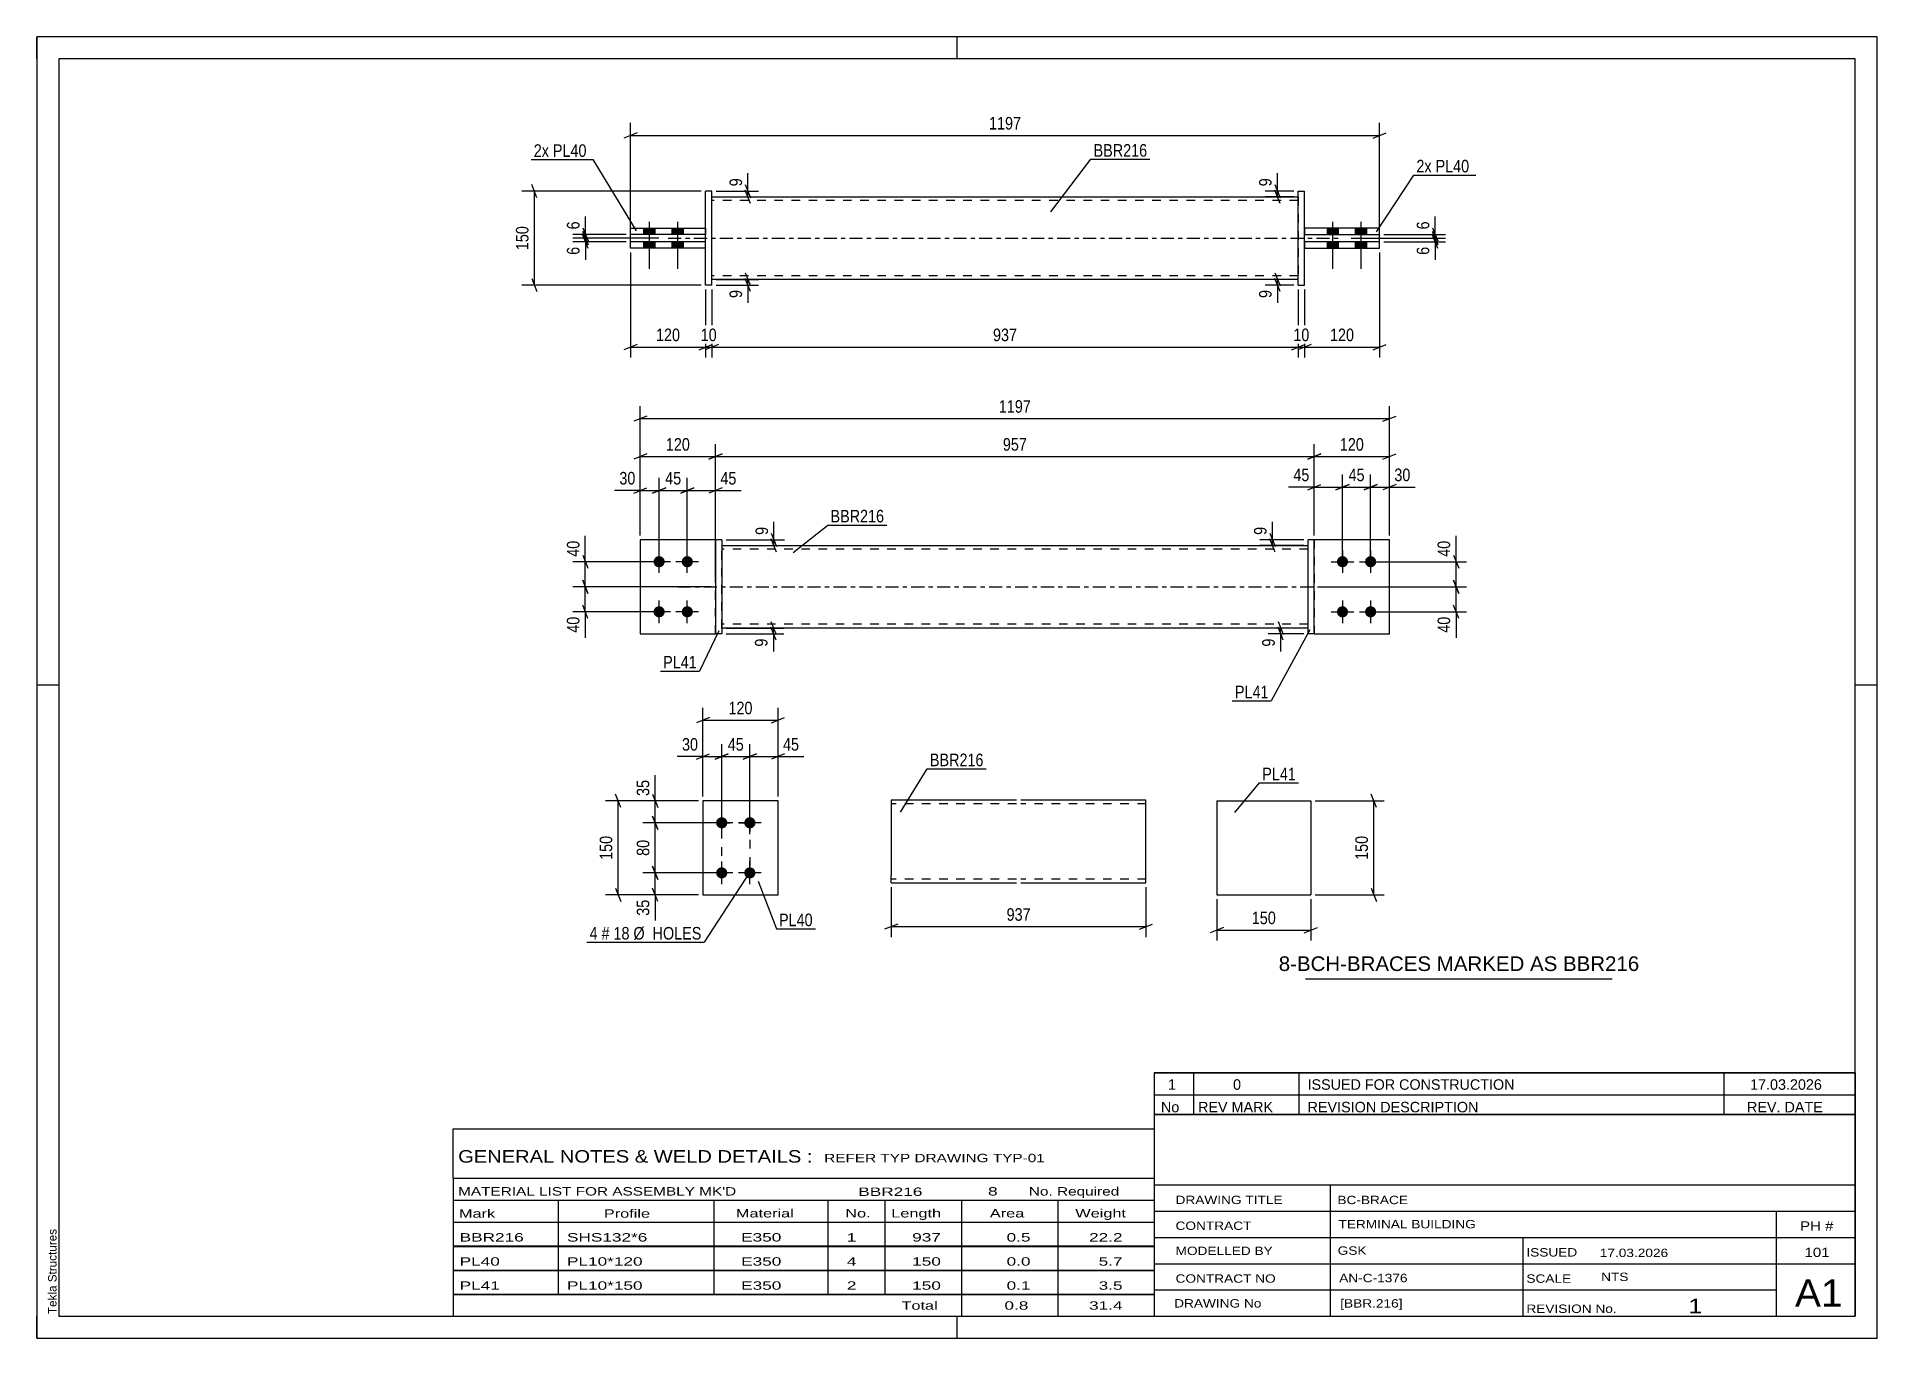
# Paper-space layout 'Layout1' of a CAD drawing. Header units: millimetres. Extents: x 0 to 420, y 0 to 297.
# The model-space entities are those that its viewports show. They can reach past a viewport. Long polylines and large blocks are cut down to what shows.
import ezdxf

# ---------------------------------------------------------------- set-up
doc = ezdxf.new("R2010")
doc.units = ezdxf.units.MM
doc.linetypes.add('DXK_LINE_DOT2', pattern=[3.9198, 1.9599, -1.9599])
doc.linetypes.add('DXK_LINE_DOT3', pattern=[5.9187, 2.979, -0.9799, 0.9799, -0.9799])
doc.layers.add('Viewport layer', color=7, linetype='Continuous', plot=False)
doc.styles.add('Arial', font='ARIAL.TTF', dxfattribs={"height": 0.2})
doc.styles.add('Arial Narrow', font='ARIALN.TTF', dxfattribs={"height": 0.2})

# ---------------------------------------------------------------- blocks, each defined once
blk = doc.blocks.new('Unknown-581633060-1163')
at = {"color": 5, "linetype": 'Continuous'}
for p, q in [((420, 297), (0, 297)), ((0, 297), (0, 0)), ((0, 292), (0, 297)), ((210, 292), (210, 297)), ((420, 0), (420, 297)), ((415, 292), (5, 292)), ((5, 292), (5, 5)), ((415, 5), (415, 292)), ((5, 149), (0, 149)), ((420, 149), (415, 149)), ((0, 0), (0, 5)), ((5, 5), (415, 5)), ((210, 0), (210, 5)), ((0, 0), (420, 0))]:
    blk.add_line(p, q, dxfattribs=at)
at = {"color": 174, "linetype": 'Continuous', "style": 'Arial'}
blk.add_text('Tekla Structures', height=1.9102, rotation=90, dxfattribs=at).set_placement((4.5, 5.5))
blk = doc.blocks.new('Part-581633060-1810 - 1791')
at = {"color": 2, "linetype": 'Continuous'}
for p, q in [((156.3, 180.92), (290.12, 180.92)), ((290.12, 162.06), (156.3, 162.06))]:
    blk.add_line(p, q, dxfattribs=at)
at = {"color": 7, "linetype": 'DXK_LINE_DOT2'}
for p, q in [((156.3, 162.06), (156.3, 180.92)), ((290.12, 162.06), (290.12, 180.92)), ((290.12, 180.06), (156.3, 180.06)), ((290.12, 162.92), (156.3, 162.92))]:
    blk.add_line(p, q, dxfattribs=at)
at = {"color": 7, "linetype": 'DXK_LINE_DOT3'}
blk.add_line((146.3, 171.49), (300.12, 171.49), dxfattribs=at)
blk = doc.blocks.new('Part-581633060-1798 - 1791')
at = {"color": 7, "linetype": 'DXK_LINE_DOT2'}
for p, q in [((308.69, 182.21), (291.54, 182.21)), ((291.54, 182.21), (291.54, 160.78)), ((308.69, 160.78), (308.69, 182.21)), ((291.54, 160.78), (308.69, 160.78))]:
    blk.add_line(p, q, dxfattribs=at)
blk = doc.blocks.new('Part-581633060-1815 - 1791')
at = {"color": 2, "linetype": 'Continuous'}
for p, q in [((308.69, 182.21), (291.54, 182.21)), ((308.69, 160.78), (308.69, 182.21)), ((291.54, 160.78), (308.69, 160.78))]:
    blk.add_line(p, q, dxfattribs=at)
at = {"color": 7, "linetype": 'DXK_LINE_DOT2'}
blk.add_line((291.54, 182.21), (291.54, 160.78), dxfattribs=at)
blk = doc.blocks.new('Bolt-581633060-1799 - 1791')
at = {"linetype": 'Continuous'}
for points in [[(142.02, 175.92, -1), (142.02, 178.49, -1)], [(148.45, 175.92, -1), (148.45, 178.49, -1)], [(142.02, 164.49, -1), (142.02, 167.06, -1)], [(148.45, 164.49, -1), (148.45, 167.06, -1)]]:
    blk.add_hatch(color=1, dxfattribs=at).paths.add_polyline_path(points)
at = {"color": 1, "linetype": 'Continuous'}
for p, q in [((144.59, 177.21), (139.45, 177.21)), ((142.02, 174.64), (142.02, 179.78)), ((151.02, 177.21), (145.87, 177.21)), ((148.45, 174.64), (148.45, 179.78)), ((142.02, 163.21), (142.02, 168.35)), ((148.45, 163.21), (148.45, 168.35)), ((144.59, 165.78), (139.45, 165.78)), ((151.02, 165.78), (145.87, 165.78))]:
    blk.add_line(p, q, dxfattribs=at)
blk = doc.blocks.new('Bolt-581633060-1800 - 1791')
at = {"linetype": 'Continuous'}
for points in [[(297.97, 178.49, -1), (297.97, 175.92, -1)], [(304.4, 178.49, -1), (304.4, 175.92, -1)], [(297.97, 167.06, -1), (297.97, 164.49, -1)], [(304.4, 167.06, -1), (304.4, 164.49, -1)]]:
    blk.add_hatch(color=1, dxfattribs=at).paths.add_polyline_path(points)
at = {"color": 1, "linetype": 'Continuous'}
for p, q in [((295.4, 177.21), (300.54, 177.21)), ((297.97, 179.78), (297.97, 174.64)), ((301.83, 177.21), (306.97, 177.21)), ((304.4, 179.78), (304.4, 174.64)), ((297.97, 168.35), (297.97, 163.21)), ((304.4, 168.35), (304.4, 163.21)), ((295.4, 165.78), (300.54, 165.78)), ((301.83, 165.78), (306.97, 165.78))]:
    blk.add_line(p, q, dxfattribs=at)
blk = doc.blocks.new('Part-581633060-1820 - 1791')
at = {"color": 2, "linetype": 'Continuous'}
for p, q in [((156.3, 182.21), (154.87, 182.21)), ((154.87, 182.21), (154.87, 160.78)), ((156.3, 182.21), (156.3, 160.78)), ((156.3, 160.78), (154.87, 160.78))]:
    blk.add_line(p, q, dxfattribs=at)
blk = doc.blocks.new('Part-581633060-1825 - 1791')
at = {"color": 7, "linetype": 'DXK_LINE_DOT2'}
for p, q in [((154.87, 182.21), (137.73, 182.21)), ((137.73, 182.21), (137.73, 160.78)), ((154.87, 160.78), (154.87, 182.21)), ((137.73, 160.78), (154.87, 160.78))]:
    blk.add_line(p, q, dxfattribs=at)
blk = doc.blocks.new('Part-581633060-1830 - 1791')
at = {"color": 2, "linetype": 'Continuous'}
for p, q in [((154.87, 182.21), (137.73, 182.21)), ((137.73, 182.21), (137.73, 160.78)), ((137.73, 160.78), (154.87, 160.78))]:
    blk.add_line(p, q, dxfattribs=at)
at = {"color": 7, "linetype": 'DXK_LINE_DOT2'}
blk.add_line((154.87, 160.78), (154.87, 182.21), dxfattribs=at)
blk = doc.blocks.new('Part-581633060-1835 - 1791')
at = {"color": 2, "linetype": 'Continuous'}
for p, q in [((291.54, 182.21), (290.12, 182.21)), ((290.12, 160.78), (290.12, 182.21)), ((291.54, 160.78), (291.54, 182.21)), ((291.54, 160.78), (290.12, 160.78))]:
    blk.add_line(p, q, dxfattribs=at)
blk = doc.blocks.new('Part-581633060-2156 - 2128')
at = {"color": 2, "linetype": 'Continuous'}
for p, q in [((154.06, 260.48), (287.87, 260.48)), ((287.87, 241.63), (154.06, 241.63))]:
    blk.add_line(p, q, dxfattribs=at)
at = {"color": 7, "linetype": 'DXK_LINE_DOT2'}
for p, q in [((154.06, 241.63), (154.06, 260.48)), ((287.87, 260.48), (287.87, 241.63)), ((287.87, 259.63), (154.06, 259.63)), ((287.87, 242.48), (154.06, 242.48))]:
    blk.add_line(p, q, dxfattribs=at)
at = {"color": 7, "linetype": 'DXK_LINE_DOT3'}
blk.add_line((144.06, 251.05), (297.87, 251.05), dxfattribs=at)
blk = doc.blocks.new('Part-581633060-2140 - 2128')
at = {"color": 2, "linetype": 'Continuous'}
for p, q in [((154.06, 261.77), (152.63, 261.77)), ((152.63, 240.34), (152.63, 261.77)), ((154.06, 240.34), (154.06, 261.77)), ((154.06, 240.34), (152.63, 240.34))]:
    blk.add_line(p, q, dxfattribs=at)
blk = doc.blocks.new('Part-581633060-2150 - 2128')
at = {"color": 2, "linetype": 'Continuous'}
for p, q in [((152.63, 250.2), (135.49, 250.2)), ((135.49, 248.77), (135.49, 250.2)), ((152.63, 248.77), (135.49, 248.77)), ((152.63, 248.77), (152.63, 250.2))]:
    blk.add_line(p, q, dxfattribs=at)
blk = doc.blocks.new('Part-581633060-2134 - 2128')
at = {"color": 2, "linetype": 'Continuous'}
for p, q in [((306.44, 250.2), (289.3, 250.2)), ((289.3, 250.2), (289.3, 248.77)), ((289.3, 248.77), (306.44, 248.77)), ((306.44, 248.77), (306.44, 250.2))]:
    blk.add_line(p, q, dxfattribs=at)
blk = doc.blocks.new('Part-581633060-2139 - 2128')
at = {"color": 2, "linetype": 'Continuous'}
for p, q in [((306.44, 253.34), (289.3, 253.34)), ((289.3, 253.34), (289.3, 251.91)), ((306.44, 251.91), (306.44, 253.34)), ((289.3, 251.91), (306.44, 251.91))]:
    blk.add_line(p, q, dxfattribs=at)
blk = doc.blocks.new('Part-581633060-2145 - 2128')
at = {"color": 2, "linetype": 'Continuous'}
for p, q in [((135.49, 253.34), (152.63, 253.34)), ((135.49, 251.91), (135.49, 253.34)), ((152.63, 253.34), (152.63, 251.91)), ((152.63, 251.91), (135.49, 251.91))]:
    blk.add_line(p, q, dxfattribs=at)
blk = doc.blocks.new('Part-581633060-2151 - 2128')
at = {"color": 2, "linetype": 'Continuous'}
for p, q in [((287.87, 240.34), (287.87, 261.77)), ((287.87, 261.77), (289.3, 261.77)), ((289.3, 240.34), (289.3, 261.77)), ((287.87, 240.34), (289.3, 240.34))]:
    blk.add_line(p, q, dxfattribs=at)
blk = doc.blocks.new('Bolt-581633060-2157 - 2128')
at = {"linetype": 'Continuous'}
for points in [[(297.01, 253.34), (294.44, 253.34), (294.44, 251.91), (297.01, 251.91)], [(297.01, 253.34), (294.44, 253.34), (294.44, 251.91), (297.01, 251.91)], [(303.44, 253.34), (300.87, 253.34), (300.87, 251.91), (303.44, 251.91)], [(303.44, 253.34), (300.87, 253.34), (300.87, 251.91), (303.44, 251.91)], [(297.01, 250.2), (294.44, 250.2), (294.44, 248.77), (297.01, 248.77)], [(297.01, 250.2), (294.44, 250.2), (294.44, 248.77), (297.01, 248.77)], [(303.44, 250.2), (300.87, 250.2), (300.87, 248.77), (303.44, 248.77)], [(303.44, 250.2), (300.87, 250.2), (300.87, 248.77), (303.44, 248.77)]]:
    blk.add_hatch(color=1, dxfattribs=at).paths.add_polyline_path(points)
at = {"color": 1, "linetype": 'Continuous'}
for p, q in [((294.44, 253.34), (294.44, 251.91)), ((294.44, 253.34), (294.44, 251.91)), ((295.73, 254.77), (295.73, 244.05)), ((295.73, 254.77), (295.73, 244.05)), ((297.01, 253.34), (297.01, 251.91)), ((297.01, 253.34), (297.01, 251.91)), ((300.87, 253.34), (300.87, 251.91)), ((300.87, 253.34), (300.87, 251.91)), ((302.16, 254.77), (302.16, 244.05)), ((302.16, 254.77), (302.16, 244.05)), ((303.44, 253.34), (303.44, 251.91)), ((303.44, 253.34), (303.44, 251.91)), ((294.44, 250.2), (294.44, 248.77)), ((294.44, 250.2), (294.44, 248.77)), ((297.01, 250.2), (297.01, 248.77)), ((297.01, 250.2), (297.01, 248.77)), ((300.87, 250.2), (300.87, 248.77)), ((300.87, 250.2), (300.87, 248.77)), ((303.44, 250.2), (303.44, 248.77)), ((303.44, 250.2), (303.44, 248.77))]:
    blk.add_line(p, q, dxfattribs=at)
blk = doc.blocks.new('Bolt-581633060-2158 - 2128')
at = {"linetype": 'Continuous'}
for points in [[(138.49, 251.91), (141.06, 251.91), (141.06, 253.34), (138.49, 253.34)], [(138.49, 251.91), (141.06, 251.91), (141.06, 253.34), (138.49, 253.34)], [(144.91, 251.91), (147.49, 251.91), (147.49, 253.34), (144.91, 253.34)], [(144.91, 251.91), (147.49, 251.91), (147.49, 253.34), (144.91, 253.34)], [(138.49, 248.77), (141.06, 248.77), (141.06, 250.2), (138.49, 250.2)], [(138.49, 248.77), (141.06, 248.77), (141.06, 250.2), (138.49, 250.2)], [(144.91, 248.77), (147.49, 248.77), (147.49, 250.2), (144.91, 250.2)], [(144.91, 248.77), (147.49, 248.77), (147.49, 250.2), (144.91, 250.2)]]:
    blk.add_hatch(color=1, dxfattribs=at).paths.add_polyline_path(points)
at = {"color": 1, "linetype": 'Continuous'}
for p, q in [((138.49, 253.34), (138.49, 251.91)), ((138.49, 253.34), (138.49, 251.91)), ((139.77, 254.77), (139.77, 244.05)), ((139.77, 254.77), (139.77, 244.05)), ((141.06, 253.34), (141.06, 251.91)), ((141.06, 253.34), (141.06, 251.91)), ((144.91, 253.34), (144.91, 251.91)), ((144.91, 253.34), (144.91, 251.91)), ((146.2, 254.77), (146.2, 244.05)), ((146.2, 254.77), (146.2, 244.05)), ((147.49, 253.34), (147.49, 251.91)), ((147.49, 253.34), (147.49, 251.91)), ((138.49, 250.2), (138.49, 248.77)), ((138.49, 250.2), (138.49, 248.77)), ((141.06, 250.2), (141.06, 248.77)), ((141.06, 250.2), (141.06, 248.77)), ((144.91, 250.2), (144.91, 248.77)), ((144.91, 250.2), (144.91, 248.77)), ((147.49, 250.2), (147.49, 248.77)), ((147.49, 250.2), (147.49, 248.77))]:
    blk.add_line(p, q, dxfattribs=at)
blk = doc.blocks.new('Bolt-581633060-1444 - 1410')
at = {"linetype": 'Continuous'}
for points in [[(156.31, 116.33, -1), (156.31, 118.91, -1)], [(162.73, 116.33, -1), (162.73, 118.91, -1)], [(156.31, 104.91, -1), (156.31, 107.48, -1)], [(162.73, 104.91, -1), (162.73, 107.48, -1)]]:
    blk.add_hatch(color=1, dxfattribs=at).paths.add_polyline_path(points)
at = {"color": 1, "linetype": 'Continuous'}
for p, q in [((158.88, 117.62), (153.73, 117.62)), ((156.31, 115.05), (156.31, 120.19)), ((165.31, 117.62), (160.16, 117.62)), ((162.73, 115.05), (162.73, 120.19)), ((158.88, 106.19), (153.73, 106.19)), ((156.31, 103.62), (156.31, 108.76)), ((165.31, 106.19), (160.16, 106.19)), ((162.73, 103.62), (162.73, 108.76))]:
    blk.add_line(p, q, dxfattribs=at)
blk = doc.blocks.new('Part-581633060-1459 - 1410')
at = {"color": 2, "linetype": 'Continuous'}
for p, q in [((169.16, 122.62), (152.02, 122.62)), ((152.02, 122.62), (152.02, 101.19)), ((169.16, 101.19), (169.16, 122.62)), ((152.02, 101.19), (169.16, 101.19))]:
    blk.add_line(p, q, dxfattribs=at)
blk = doc.blocks.new('Part-581633060-1390 - 1374')
at = {"color": 2, "linetype": 'Continuous'}
for p, q in [((269.31, 122.62), (269.31, 101.19)), ((269.31, 122.62), (290.74, 122.62)), ((290.74, 122.62), (290.74, 101.19)), ((269.31, 101.19), (290.74, 101.19))]:
    blk.add_line(p, q, dxfattribs=at)
blk = doc.blocks.new('Part-581633060-1273 - 1255')
at = {"color": 2, "linetype": 'Continuous'}
for p, q in [((194.99, 122.77), (194.99, 105.63)), ((223.56, 122.77), (194.99, 122.77)), ((253.13, 122.77), (224.56, 122.77)), ((253.13, 103.92), (253.13, 122.77)), ((194.99, 104.42), (194.99, 105.63)), ((194.99, 104.05), (194.99, 104.42)), ((194.99, 103.92), (194.99, 104.05)), ((194.99, 103.92), (223.56, 103.92)), ((224.56, 103.92), (253.13, 103.92))]:
    blk.add_line(p, q, dxfattribs=at)
at = {"color": 7, "linetype": 'DXK_LINE_DOT2'}
for p, q in [((223.56, 121.92), (194.99, 121.92)), ((253.13, 121.92), (224.56, 121.92)), ((194.99, 104.42), (194.99, 105.63)), ((194.99, 104.77), (194.99, 104.84)), ((194.99, 104.77), (194.99, 104.84)), ((223.56, 104.77), (194.99, 104.77)), ((253.13, 104.77), (224.56, 104.77)), ((253.13, 104.77), (253.13, 104.84))]:
    blk.add_line(p, q, dxfattribs=at)
blk = doc.blocks.new('Rectangle-581633060-1568 - 1410')
at = {"color": 1, "linetype": 'DXK_LINE_DOT2'}
blk.add_lwpolyline([(156.31, 117.62), (162.73, 117.62), (162.73, 106.19), (156.31, 106.19), (156.31, 117.62)], close=True, dxfattribs=at)
blk = doc.blocks.new('StraightDimension-581633060-1869 - 1791')
at = {"color": 7, "linetype": 'Continuous'}
for p, q in [((124.58, 172.99), (125.78, 169.99)), ((153.87, 171.49), (122.33, 171.49)), ((125.18, 165.78), (125.18, 171.49)), ((141.02, 165.78), (122.33, 165.78)), ((125.78, 164.28), (124.58, 167.28))]:
    blk.add_line(p, q, dxfattribs=at)
at = {"color": 0}
blk.add_wipeout([(124.43, 165.25), (120.23, 165.25), (120.23, 160.4), (124.43, 160.4)], dxfattribs=at)
at = {"color": 7, "linetype": 'Continuous'}
blk.add_line((125.18, 165.78), (125.18, 159.87), dxfattribs=at)
blk.add_line((125.18, 165.78), (125.18, 159.87), dxfattribs=at)
at = {"color": 3, "style": 'Arial Narrow'}
blk.add_text('40', height=2.863, rotation=90.0002, dxfattribs=at).set_placement((123.83, 161))
blk = doc.blocks.new('StraightDimension-581633060-2023 - 1791')
at = {"color": 7, "linetype": 'Continuous'}
for p, q in [((139.23, 210.46), (136.23, 209.26)), ((137.73, 183.21), (137.73, 212.71)), ((307.19, 209.26), (310.19, 210.46)), ((308.69, 183.21), (308.69, 212.71)), ((137.73, 209.86), (308.69, 209.86))]:
    blk.add_line(p, q, dxfattribs=at)
at = {"color": 0}
blk.add_wipeout([(227.47, 210.61), (227.47, 214.81), (218.95, 214.81), (218.95, 210.61)], dxfattribs=at)
at = {"color": 3, "style": 'Arial Narrow'}
blk.add_text('1197', height=2.863, dxfattribs=at).set_placement((219.55, 211.21))
blk = doc.blocks.new('StraightDimension-581633060-1842 - 1791')
at = {"color": 7, "linetype": 'Continuous'}
for p, q in [((289.12, 182.21), (279.14, 182.21)), ((289.12, 180.92), (279.14, 180.92)), ((281.39, 183.71), (282.59, 180.71)), ((282.59, 179.42), (281.39, 182.42)), ((281.99, 180.92), (281.99, 182.21))]:
    blk.add_line(p, q, dxfattribs=at)
at = {"color": 0}
blk.add_wipeout([(281.24, 185.76), (277.04, 185.76), (277.04, 182.73), (281.24, 182.73)], dxfattribs=at)
at = {"color": 7, "linetype": 'Continuous'}
blk.add_line((281.99, 182.21), (281.99, 186.29), dxfattribs=at)
blk.add_line((281.99, 182.21), (281.99, 186.29), dxfattribs=at)
at = {"color": 3, "style": 'Arial Narrow'}
blk.add_text('9', height=2.86, rotation=90.0002, dxfattribs=at).set_placement((280.64, 183.33))
blk = doc.blocks.new('StraightDimension-581633060-2043 - 1791')
at = {"color": 7, "linetype": 'Continuous'}
for p, q in [((290.04, 193.64), (293.04, 194.84)), ((291.54, 183.21), (291.54, 197.09)), ((291.54, 194.24), (297.97, 194.24)), ((299.47, 194.84), (296.47, 193.64)), ((297.97, 178.21), (297.97, 197.09))]:
    blk.add_line(p, q, dxfattribs=at)
at = {"color": 0}
blk.add_wipeout([(291.02, 194.99), (291.02, 199.19), (286.16, 199.19), (286.16, 194.99)], dxfattribs=at)
at = {"color": 7, "linetype": 'Continuous'}
blk.add_line((291.54, 194.24), (285.64, 194.24), dxfattribs=at)
blk.add_line((291.54, 194.24), (285.64, 194.24), dxfattribs=at)
at = {"color": 3, "style": 'Arial Narrow'}
blk.add_text('45', height=2.863, dxfattribs=at).set_placement((286.76, 195.59))
blk = doc.blocks.new('StraightDimension-581633060-1851 - 1791')
at = {"color": 7, "linetype": 'Continuous'}
for p, q in [((289.12, 162.06), (281.01, 162.06)), ((289.12, 160.78), (281.01, 160.78)), ((283.26, 163.56), (284.46, 160.56)), ((284.46, 159.28), (283.26, 162.28)), ((283.86, 160.78), (283.86, 162.06))]:
    blk.add_line(p, q, dxfattribs=at)
at = {"color": 0}
blk.add_wipeout([(283.11, 160.25), (278.91, 160.25), (278.91, 157.23), (283.11, 157.23)], dxfattribs=at)
at = {"color": 7, "linetype": 'Continuous'}
blk.add_line((283.86, 160.78), (283.86, 156.7), dxfattribs=at)
blk.add_line((283.86, 160.78), (283.86, 156.7), dxfattribs=at)
at = {"color": 3, "style": 'Arial Narrow'}
blk.add_text('9', height=2.86, rotation=90.0002, dxfattribs=at).set_placement((282.51, 157.83))
blk = doc.blocks.new('StraightDimension-581633060-1988 - 1791')
at = {"color": 7, "linetype": 'Continuous'}
for p, q in [((139.23, 201.8), (136.23, 200.6)), ((137.73, 183.21), (137.73, 204.05)), ((153.37, 200.6), (156.37, 201.8)), ((154.87, 172.49), (154.87, 204.05)), ((137.73, 201.2), (154.87, 201.2))]:
    blk.add_line(p, q, dxfattribs=at)
at = {"color": 0}
blk.add_wipeout([(149.64, 201.95), (149.64, 206.15), (142.96, 206.15), (142.96, 201.95)], dxfattribs=at)
at = {"color": 3, "style": 'Arial Narrow'}
blk.add_text('120', height=2.863, dxfattribs=at).set_placement((143.56, 202.55))
blk = doc.blocks.new('StraightDimension-581633060-1924 - 1791')
at = {"color": 7, "linetype": 'Continuous'}
for p, q in [((140.52, 192.88), (143.52, 194.08)), ((142.02, 178.21), (142.02, 196.33)), ((142.02, 193.48), (148.45, 193.48)), ((149.95, 194.08), (146.95, 192.88)), ((148.45, 178.21), (148.45, 196.33))]:
    blk.add_line(p, q, dxfattribs=at)
at = {"color": 0}
blk.add_wipeout([(147.66, 194.23), (147.66, 198.43), (142.8, 198.43), (142.8, 194.23)], dxfattribs=at)
at = {"color": 3, "style": 'Arial Narrow'}
blk.add_text('45', height=2.863, dxfattribs=at).set_placement((143.4, 194.83))
blk = doc.blocks.new('StraightDimension-581633060-1860 - 1791')
at = {"color": 7, "linetype": 'Continuous'}
for p, q in [((157.3, 162.06), (170.5, 162.06)), ((157.3, 160.78), (170.5, 160.78)), ((167.5, 163.56), (168.7, 160.56)), ((168.7, 159.28), (167.5, 162.28)), ((168.1, 160.78), (168.1, 162.06))]:
    blk.add_line(p, q, dxfattribs=at)
at = {"color": 0}
blk.add_wipeout([(167.35, 160.25), (163.15, 160.25), (163.15, 157.23), (167.35, 157.23)], dxfattribs=at)
at = {"color": 7, "linetype": 'Continuous'}
blk.add_line((168.1, 160.78), (168.1, 156.7), dxfattribs=at)
blk.add_line((168.1, 160.78), (168.1, 156.7), dxfattribs=at)
at = {"color": 3, "style": 'Arial Narrow'}
blk.add_text('9', height=2.86, rotation=90.0002, dxfattribs=at).set_placement((166.75, 157.83))
blk = doc.blocks.new('StraightDimension-581633060-1878 - 1791')
at = {"color": 7, "linetype": 'Continuous'}
for p, q in [((141.02, 177.21), (122.33, 177.21)), ((124.58, 178.71), (125.78, 175.71)), ((125.18, 171.49), (125.18, 177.21)), ((125.78, 169.99), (124.58, 172.99)), ((153.87, 171.49), (122.33, 171.49))]:
    blk.add_line(p, q, dxfattribs=at)
at = {"color": 0}
blk.add_wipeout([(124.43, 182.59), (120.23, 182.59), (120.23, 177.73), (124.43, 177.73)], dxfattribs=at)
at = {"color": 7, "linetype": 'Continuous'}
blk.add_line((125.18, 177.21), (125.18, 183.11), dxfattribs=at)
blk.add_line((125.18, 177.21), (125.18, 183.11), dxfattribs=at)
at = {"color": 3, "style": 'Arial Narrow'}
blk.add_text('40', height=2.863, rotation=90.0002, dxfattribs=at).set_placement((123.83, 178.33))
blk = doc.blocks.new('StraightDimension-581633060-1908 - 1791')
at = {"color": 7, "linetype": 'Continuous'}
for p, q in [((146.95, 192.88), (149.95, 194.08)), ((148.45, 178.21), (148.45, 196.33)), ((148.45, 193.48), (154.87, 193.48)), ((156.37, 194.08), (153.37, 192.88)), ((154.87, 183.21), (154.87, 196.33))]:
    blk.add_line(p, q, dxfattribs=at)
at = {"color": 0}
blk.add_wipeout([(160.26, 194.23), (160.26, 198.43), (155.4, 198.43), (155.4, 194.23)], dxfattribs=at)
at = {"color": 7, "linetype": 'Continuous'}
blk.add_line((154.87, 193.48), (160.78, 193.48), dxfattribs=at)
blk.add_line((154.87, 193.48), (160.78, 193.48), dxfattribs=at)
at = {"color": 3, "style": 'Arial Narrow'}
blk.add_text('45', height=2.863, dxfattribs=at).set_placement((156, 194.83))
blk = doc.blocks.new('StraightDimension-581633060-1937 - 1791')
at = {"color": 7, "linetype": 'Continuous'}
for p, q in [((136.23, 192.88), (139.23, 194.08)), ((137.73, 183.21), (137.73, 196.33)), ((137.73, 193.48), (142.02, 193.48)), ((143.52, 194.08), (140.52, 192.88)), ((142.02, 178.21), (142.02, 196.33))]:
    blk.add_line(p, q, dxfattribs=at)
at = {"color": 0}
blk.add_wipeout([(137.21, 194.23), (137.21, 198.43), (132.35, 198.43), (132.35, 194.23)], dxfattribs=at)
at = {"color": 7, "linetype": 'Continuous'}
blk.add_line((137.73, 193.48), (131.82, 193.48), dxfattribs=at)
blk.add_line((137.73, 193.48), (131.82, 193.48), dxfattribs=at)
at = {"color": 3, "style": 'Arial Narrow'}
blk.add_text('30', height=2.863, dxfattribs=at).set_placement((132.95, 194.83))
blk = doc.blocks.new('StraightDimension-581633060-2059 - 1791')
at = {"color": 7, "linetype": 'Continuous'}
for p, q in [((296.47, 193.64), (299.47, 194.84)), ((297.97, 178.21), (297.97, 197.09)), ((297.97, 194.24), (304.4, 194.24)), ((305.9, 194.84), (302.9, 193.64)), ((304.4, 178.21), (304.4, 197.09))]:
    blk.add_line(p, q, dxfattribs=at)
at = {"color": 0}
blk.add_wipeout([(303.61, 194.99), (303.61, 199.19), (298.76, 199.19), (298.76, 194.99)], dxfattribs=at)
at = {"color": 3, "style": 'Arial Narrow'}
blk.add_text('45', height=2.863, dxfattribs=at).set_placement((299.36, 195.59))
blk = doc.blocks.new('StraightDimension-581633060-1954 - 1791')
at = {"color": 7, "linetype": 'Continuous'}
for p, q in [((293.04, 201.8), (290.04, 200.6)), ((291.54, 183.21), (291.54, 204.05)), ((307.19, 200.6), (310.19, 201.8)), ((308.69, 183.21), (308.69, 204.05)), ((291.54, 201.2), (308.69, 201.2))]:
    blk.add_line(p, q, dxfattribs=at)
at = {"color": 0}
blk.add_wipeout([(303.46, 201.95), (303.46, 206.15), (296.77, 206.15), (296.77, 201.95)], dxfattribs=at)
at = {"color": 3, "style": 'Arial Narrow'}
blk.add_text('120', height=2.863, dxfattribs=at).set_placement((297.37, 202.55))
blk = doc.blocks.new('StraightDimension-581633060-1973 - 1791')
at = {"color": 7, "linetype": 'Continuous'}
for p, q in [((156.37, 201.8), (153.37, 200.6)), ((154.87, 172.49), (154.87, 204.05)), ((290.04, 200.6), (293.04, 201.8)), ((291.54, 183.21), (291.54, 204.05)), ((154.87, 201.2), (291.54, 201.2))]:
    blk.add_line(p, q, dxfattribs=at)
at = {"color": 0}
blk.add_wipeout([(226.55, 201.95), (226.55, 206.15), (219.87, 206.15), (219.87, 201.95)], dxfattribs=at)
at = {"color": 3, "style": 'Arial Narrow'}
blk.add_text('957', height=2.863, dxfattribs=at).set_placement((220.47, 202.55))
blk = doc.blocks.new('StraightDimension-581633060-2004 - 1791')
at = {"color": 7, "linetype": 'Continuous'}
for p, q in [((305.4, 177.21), (326.29, 177.21)), ((323.29, 178.71), (324.49, 175.71)), ((323.89, 171.49), (323.89, 177.21)), ((324.49, 169.99), (323.29, 172.99)), ((292.54, 171.49), (326.29, 171.49))]:
    blk.add_line(p, q, dxfattribs=at)
at = {"color": 0}
blk.add_wipeout([(323.14, 182.59), (318.94, 182.59), (318.94, 177.73), (323.14, 177.73)], dxfattribs=at)
at = {"color": 7, "linetype": 'Continuous'}
blk.add_line((323.89, 177.21), (323.89, 183.11), dxfattribs=at)
blk.add_line((323.89, 177.21), (323.89, 183.11), dxfattribs=at)
at = {"color": 3, "style": 'Arial Narrow'}
blk.add_text('40', height=2.863, rotation=90.0002, dxfattribs=at).set_placement((322.54, 178.33))
blk = doc.blocks.new('StraightDimension-581633060-2072 - 1791')
at = {"color": 7, "linetype": 'Continuous'}
for p, q in [((302.9, 193.64), (305.9, 194.84)), ((304.4, 178.21), (304.4, 197.09)), ((304.4, 194.24), (308.69, 194.24)), ((310.19, 194.84), (307.19, 193.64)), ((308.69, 183.21), (308.69, 197.09))]:
    blk.add_line(p, q, dxfattribs=at)
at = {"color": 0}
blk.add_wipeout([(314.07, 194.99), (314.07, 199.19), (309.21, 199.19), (309.21, 194.99)], dxfattribs=at)
at = {"color": 7, "linetype": 'Continuous'}
blk.add_line((308.69, 194.24), (314.59, 194.24), dxfattribs=at)
blk.add_line((308.69, 194.24), (314.59, 194.24), dxfattribs=at)
at = {"color": 3, "style": 'Arial Narrow'}
blk.add_text('30', height=2.863, dxfattribs=at).set_placement((309.81, 195.59))
blk = doc.blocks.new('StraightDimension-581633060-2013 - 1791')
at = {"color": 7, "linetype": 'Continuous'}
for p, q in [((323.29, 172.99), (324.49, 169.99)), ((292.54, 171.49), (326.29, 171.49)), ((323.89, 165.78), (323.89, 171.49)), ((305.4, 165.78), (326.29, 165.78)), ((324.49, 164.28), (323.29, 167.28))]:
    blk.add_line(p, q, dxfattribs=at)
at = {"color": 0}
blk.add_wipeout([(323.14, 165.25), (318.94, 165.25), (318.94, 160.4), (323.14, 160.4)], dxfattribs=at)
at = {"color": 7, "linetype": 'Continuous'}
blk.add_line((323.89, 165.78), (323.89, 159.87), dxfattribs=at)
blk.add_line((323.89, 165.78), (323.89, 159.87), dxfattribs=at)
at = {"color": 3, "style": 'Arial Narrow'}
blk.add_text('40', height=2.863, rotation=90.0002, dxfattribs=at).set_placement((322.54, 161))
blk = doc.blocks.new('StraightDimension-581633060-2089 - 1791')
at = {"color": 7, "linetype": 'Continuous'}
for p, q in [((157.3, 182.21), (170.62, 182.21)), ((157.3, 180.92), (170.62, 180.92)), ((167.62, 183.71), (168.82, 180.71)), ((168.82, 179.42), (167.62, 182.42)), ((168.22, 180.92), (168.22, 182.21))]:
    blk.add_line(p, q, dxfattribs=at)
at = {"color": 0}
blk.add_wipeout([(167.47, 185.76), (163.27, 185.76), (163.27, 182.73), (167.47, 182.73)], dxfattribs=at)
at = {"color": 7, "linetype": 'Continuous'}
blk.add_line((168.22, 182.21), (168.22, 186.29), dxfattribs=at)
blk.add_line((168.22, 182.21), (168.22, 186.29), dxfattribs=at)
at = {"color": 3, "style": 'Arial Narrow'}
blk.add_text('9', height=2.86, rotation=90.0002, dxfattribs=at).set_placement((166.87, 183.33))
blk = doc.blocks.new('StraightDimension-581633060-2214 - 2128')
at = {"color": 7, "linetype": 'Continuous'}
for p, q in [((155.06, 261.77), (164.69, 261.77)), ((155.06, 260.48), (164.69, 260.48)), ((161.69, 263.27), (162.89, 260.27)), ((162.89, 258.98), (161.69, 261.98)), ((162.29, 260.48), (162.29, 261.77))]:
    blk.add_line(p, q, dxfattribs=at)
at = {"color": 0}
blk.add_wipeout([(161.54, 265.32), (157.34, 265.32), (157.34, 262.29), (161.54, 262.29)], dxfattribs=at)
at = {"color": 7, "linetype": 'Continuous'}
blk.add_line((162.29, 261.77), (162.29, 265.85), dxfattribs=at)
blk.add_line((162.29, 261.77), (162.29, 265.85), dxfattribs=at)
at = {"color": 3, "style": 'Arial Narrow'}
blk.add_text('9', height=2.86, rotation=90.0002, dxfattribs=at).set_placement((160.94, 262.89))
blk = doc.blocks.new('StraightDimension-581633060-2273 - 2128')
at = {"color": 7, "linetype": 'Continuous'}
for p, q in [((154.06, 239.34), (154.06, 223.79)), ((287.87, 239.34), (287.87, 223.79)), ((155.56, 226.79), (152.56, 225.59)), ((154.06, 226.19), (287.87, 226.19)), ((286.37, 225.59), (289.37, 226.79))]:
    blk.add_line(p, q, dxfattribs=at)
at = {"color": 0}
blk.add_wipeout([(224.31, 226.94), (224.31, 231.14), (217.62, 231.14), (217.62, 226.94)], dxfattribs=at)
at = {"color": 3, "style": 'Arial Narrow'}
blk.add_text('937', height=2.863, dxfattribs=at).set_placement((218.22, 227.54))
blk = doc.blocks.new('StraightDimension-581633060-2162 - 2128')
at = {"color": 7, "linetype": 'Continuous'}
for p, q in [((124.59, 253.41), (125.79, 250.41)), ((125.79, 249.55), (124.59, 252.55)), ((134.49, 251.91), (122.34, 251.91)), ((141.99, 251.05), (122.34, 251.05)), ((125.19, 251.05), (125.19, 251.91))]:
    blk.add_line(p, q, dxfattribs=at)
at = {"color": 0}
blk.add_wipeout([(124.44, 255.46), (120.24, 255.46), (120.24, 252.44), (124.44, 252.44)], dxfattribs=at)
at = {"color": 7, "linetype": 'Continuous'}
blk.add_line((125.19, 251.91), (125.19, 255.99), dxfattribs=at)
blk.add_line((125.19, 251.91), (125.19, 255.99), dxfattribs=at)
at = {"color": 3, "style": 'Arial Narrow'}
blk.add_text('6', height=2.86, rotation=90.0002, dxfattribs=at).set_placement((123.84, 253.04))
blk = doc.blocks.new('StraightDimension-581633060-2174 - 2128')
at = {"color": 7, "linetype": 'Continuous'}
for p, q in [((124.59, 252.55), (125.79, 249.55)), ((141.99, 251.05), (122.34, 251.05)), ((134.49, 250.2), (122.34, 250.2)), ((125.79, 248.7), (124.59, 251.7)), ((125.19, 250.2), (125.19, 251.05))]:
    blk.add_line(p, q, dxfattribs=at)
at = {"color": 0}
blk.add_wipeout([(124.44, 249.67), (120.24, 249.67), (120.24, 246.64), (124.44, 246.64)], dxfattribs=at)
at = {"color": 7, "linetype": 'Continuous'}
blk.add_line((125.19, 250.2), (125.19, 246.12), dxfattribs=at)
blk.add_line((125.19, 250.2), (125.19, 246.12), dxfattribs=at)
at = {"color": 3, "style": 'Arial Narrow'}
blk.add_text('6', height=2.86, rotation=90.0002, dxfattribs=at).set_placement((123.84, 247.24))
blk = doc.blocks.new('StraightDimension-581633060-2185 - 2128')
at = {"color": 7, "linetype": 'Continuous'}
for p, q in [((286.87, 261.77), (280.29, 261.77)), ((286.87, 260.48), (280.29, 260.48)), ((282.54, 263.27), (283.74, 260.27)), ((283.74, 258.98), (282.54, 261.98)), ((283.14, 260.48), (283.14, 261.77))]:
    blk.add_line(p, q, dxfattribs=at)
at = {"color": 0}
blk.add_wipeout([(282.39, 265.32), (278.19, 265.32), (278.19, 262.29), (282.39, 262.29)], dxfattribs=at)
at = {"color": 7, "linetype": 'Continuous'}
blk.add_line((283.14, 261.77), (283.14, 265.85), dxfattribs=at)
blk.add_line((283.14, 261.77), (283.14, 265.85), dxfattribs=at)
at = {"color": 3, "style": 'Arial Narrow'}
blk.add_text('9', height=2.86, rotation=90.0002, dxfattribs=at).set_placement((281.79, 262.89))
blk = doc.blocks.new('StraightDimension-581633060-2196 - 2128')
at = {"color": 7, "linetype": 'Continuous'}
for p, q in [((318.52, 253.41), (319.72, 250.41)), ((319.72, 249.55), (318.52, 252.55)), ((299.94, 251.05), (321.52, 251.05)), ((307.44, 251.91), (321.52, 251.91)), ((319.12, 251.05), (319.12, 251.91))]:
    blk.add_line(p, q, dxfattribs=at)
at = {"color": 0}
blk.add_wipeout([(318.37, 255.46), (314.17, 255.46), (314.17, 252.44), (318.37, 252.44)], dxfattribs=at)
at = {"color": 7, "linetype": 'Continuous'}
blk.add_line((319.12, 251.91), (319.12, 255.99), dxfattribs=at)
blk.add_line((319.12, 251.91), (319.12, 255.99), dxfattribs=at)
at = {"color": 3, "style": 'Arial Narrow'}
blk.add_text('6', height=2.86, rotation=90.0002, dxfattribs=at).set_placement((317.77, 253.04))
blk = doc.blocks.new('StraightDimension-581633060-2205 - 2128')
at = {"color": 7, "linetype": 'Continuous'}
for p, q in [((318.52, 252.55), (319.72, 249.55)), ((299.94, 251.05), (321.52, 251.05)), ((307.44, 250.2), (321.52, 250.2)), ((319.72, 248.7), (318.52, 251.7)), ((319.12, 250.2), (319.12, 251.05))]:
    blk.add_line(p, q, dxfattribs=at)
at = {"color": 0}
blk.add_wipeout([(318.37, 249.67), (314.17, 249.67), (314.17, 246.64), (318.37, 246.64)], dxfattribs=at)
at = {"color": 7, "linetype": 'Continuous'}
blk.add_line((319.12, 250.2), (319.12, 246.12), dxfattribs=at)
blk.add_line((319.12, 250.2), (319.12, 246.12), dxfattribs=at)
at = {"color": 3, "style": 'Arial Narrow'}
blk.add_text('6', height=2.86, rotation=90.0002, dxfattribs=at).set_placement((317.77, 247.24))
blk = doc.blocks.new('StraightDimension-581633060-2225 - 2128')
at = {"color": 7, "linetype": 'Continuous'}
for p, q in [((286.87, 241.63), (280.29, 241.63)), ((286.87, 240.34), (280.29, 240.34)), ((282.54, 243.13), (283.74, 240.13)), ((283.74, 238.84), (282.54, 241.84)), ((283.14, 240.34), (283.14, 241.63))]:
    blk.add_line(p, q, dxfattribs=at)
at = {"color": 0}
blk.add_wipeout([(282.39, 239.82), (278.19, 239.82), (278.19, 236.79), (282.39, 236.79)], dxfattribs=at)
at = {"color": 7, "linetype": 'Continuous'}
blk.add_line((283.14, 240.34), (283.14, 236.26), dxfattribs=at)
blk.add_line((283.14, 240.34), (283.14, 236.26), dxfattribs=at)
at = {"color": 3, "style": 'Arial Narrow'}
blk.add_text('9', height=2.86, rotation=90.0002, dxfattribs=at).set_placement((281.79, 237.39))
blk = doc.blocks.new('StraightDimension-581633060-2235 - 2128')
at = {"color": 7, "linetype": 'Continuous'}
for p, q in [((306.44, 247.77), (306.44, 223.79)), ((289.3, 239.34), (289.3, 223.79)), ((290.8, 226.79), (287.8, 225.59)), ((289.3, 226.19), (306.44, 226.19)), ((304.94, 225.59), (307.94, 226.79))]:
    blk.add_line(p, q, dxfattribs=at)
at = {"color": 0}
blk.add_wipeout([(301.21, 226.94), (301.21, 231.14), (294.53, 231.14), (294.53, 226.94)], dxfattribs=at)
at = {"color": 3, "style": 'Arial Narrow'}
blk.add_text('120', height=2.863, dxfattribs=at).set_placement((295.13, 227.54))
blk = doc.blocks.new('StraightDimension-581633060-2245 - 2128')
at = {"color": 7, "linetype": 'Continuous'}
for p, q in [((287.87, 239.34), (287.87, 223.79)), ((289.3, 239.34), (289.3, 223.79)), ((286.37, 225.59), (289.37, 226.79)), ((290.8, 226.79), (287.8, 225.59)), ((287.87, 226.19), (289.3, 226.19))]:
    blk.add_line(p, q, dxfattribs=at)
at = {"color": 0}
blk.add_wipeout([(291.01, 226.94), (291.01, 231.14), (286.16, 231.14), (286.16, 226.94)], dxfattribs=at)
at = {"color": 3, "style": 'Arial Narrow'}
blk.add_text('10', height=2.863, dxfattribs=at).set_placement((286.76, 227.54))
blk = doc.blocks.new('StraightDimension-581633060-2254 - 2128')
at = {"color": 7, "linetype": 'Continuous'}
for p, q in [((135.49, 247.77), (135.49, 223.79)), ((152.63, 239.34), (152.63, 223.79)), ((136.99, 226.79), (133.99, 225.59)), ((135.49, 226.19), (152.63, 226.19)), ((151.13, 225.59), (154.13, 226.79))]:
    blk.add_line(p, q, dxfattribs=at)
at = {"color": 0}
blk.add_wipeout([(147.4, 226.94), (147.4, 231.14), (140.71, 231.14), (140.71, 226.94)], dxfattribs=at)
at = {"color": 3, "style": 'Arial Narrow'}
blk.add_text('120', height=2.863, dxfattribs=at).set_placement((141.31, 227.54))
blk = doc.blocks.new('StraightDimension-581633060-2264 - 2128')
at = {"color": 7, "linetype": 'Continuous'}
for p, q in [((152.63, 239.34), (152.63, 223.79)), ((154.06, 239.34), (154.06, 223.79)), ((151.13, 225.59), (154.13, 226.79)), ((155.56, 226.79), (152.56, 225.59)), ((152.63, 226.19), (154.06, 226.19))]:
    blk.add_line(p, q, dxfattribs=at)
at = {"color": 0}
blk.add_wipeout([(155.77, 226.94), (155.77, 231.14), (150.91, 231.14), (150.91, 226.94)], dxfattribs=at)
at = {"color": 3, "style": 'Arial Narrow'}
blk.add_text('10', height=2.863, dxfattribs=at).set_placement((151.51, 227.54))
blk = doc.blocks.new('StraightDimension-581633060-2282 - 2128')
at = {"color": 7, "linetype": 'Continuous'}
for p, q in [((135.49, 249.77), (135.49, 277.34)), ((306.44, 249.77), (306.44, 277.34)), ((136.99, 275.09), (133.99, 273.89)), ((135.49, 274.49), (306.44, 274.49)), ((304.94, 273.89), (307.94, 275.09))]:
    blk.add_line(p, q, dxfattribs=at)
at = {"color": 0}
blk.add_wipeout([(225.22, 275.24), (225.22, 279.44), (216.71, 279.44), (216.71, 275.24)], dxfattribs=at)
at = {"color": 3, "style": 'Arial Narrow'}
blk.add_text('1197', height=2.863, dxfattribs=at).set_placement((217.31, 275.84))
blk = doc.blocks.new('StraightDimension-581633060-2293 - 2128')
at = {"color": 7, "linetype": 'Continuous'}
for p, q in [((151.63, 261.77), (110.7, 261.77)), ((114.15, 260.27), (112.95, 263.27)), ((113.55, 240.34), (113.55, 261.77)), ((151.63, 240.34), (110.7, 240.34)), ((112.95, 241.84), (114.15, 238.84))]:
    blk.add_line(p, q, dxfattribs=at)
at = {"color": 0}
blk.add_wipeout([(112.8, 254.4), (108.6, 254.4), (108.6, 247.71), (112.8, 247.71)], dxfattribs=at)
at = {"color": 3, "style": 'Arial Narrow'}
blk.add_text('150', height=2.863, rotation=90.0002, dxfattribs=at).set_placement((112.2, 248.31))
blk = doc.blocks.new('StraightDimension-581633060-2304 - 2128')
at = {"color": 7, "linetype": 'Continuous'}
for p, q in [((155.06, 241.63), (164.69, 241.63)), ((155.06, 240.34), (164.69, 240.34)), ((161.69, 243.13), (162.89, 240.13)), ((162.89, 238.84), (161.69, 241.84)), ((162.29, 240.34), (162.29, 241.63))]:
    blk.add_line(p, q, dxfattribs=at)
at = {"color": 0}
blk.add_wipeout([(161.54, 239.82), (157.34, 239.82), (157.34, 236.79), (161.54, 236.79)], dxfattribs=at)
at = {"color": 7, "linetype": 'Continuous'}
blk.add_line((162.29, 240.34), (162.29, 236.26), dxfattribs=at)
blk.add_line((162.29, 240.34), (162.29, 236.26), dxfattribs=at)
at = {"color": 3, "style": 'Arial Narrow'}
blk.add_text('9', height=2.86, rotation=90.0002, dxfattribs=at).set_placement((160.94, 237.39))
blk = doc.blocks.new('StraightDimension-581633060-1474 - 1410')
at = {"color": 7, "linetype": 'Continuous'}
for p, q in [((155.31, 117.62), (138.28, 117.62)), ((140.53, 119.12), (141.73, 116.12)), ((141.13, 106.19), (141.13, 117.62)), ((155.31, 106.19), (138.28, 106.19)), ((141.73, 104.69), (140.53, 107.69))]:
    blk.add_line(p, q, dxfattribs=at)
at = {"color": 0}
blk.add_wipeout([(140.38, 114.33), (136.18, 114.33), (136.18, 109.48), (140.38, 109.48)], dxfattribs=at)
at = {"color": 3, "style": 'Arial Narrow'}
blk.add_text('80', height=2.863, rotation=90.0002, dxfattribs=at).set_placement((139.78, 110.08))
blk = doc.blocks.new('StraightDimension-581633060-1484 - 1410')
at = {"color": 7, "linetype": 'Continuous'}
for p, q in [((151.02, 122.62), (138.28, 122.62)), ((140.53, 124.12), (141.73, 121.12)), ((141.13, 117.62), (141.13, 122.62)), ((155.31, 117.62), (138.28, 117.62)), ((141.73, 116.12), (140.53, 119.12))]:
    blk.add_line(p, q, dxfattribs=at)
at = {"color": 0}
blk.add_wipeout([(140.38, 128), (136.18, 128), (136.18, 123.15), (140.38, 123.15)], dxfattribs=at)
at = {"color": 7, "linetype": 'Continuous'}
blk.add_line((141.13, 122.62), (141.13, 128.53), dxfattribs=at)
blk.add_line((141.13, 122.62), (141.13, 128.53), dxfattribs=at)
at = {"color": 3, "style": 'Arial Narrow'}
blk.add_text('35', height=2.863, rotation=90.0002, dxfattribs=at).set_placement((139.78, 123.75))
blk = doc.blocks.new('StraightDimension-581633060-1461 - 1410')
at = {"color": 7, "linetype": 'Continuous'}
for p, q in [((155.31, 106.19), (138.28, 106.19)), ((140.53, 107.69), (141.73, 104.69)), ((141.13, 101.19), (141.13, 106.19)), ((151.02, 101.19), (138.28, 101.19)), ((141.73, 99.69), (140.53, 102.69))]:
    blk.add_line(p, q, dxfattribs=at)
at = {"color": 0}
blk.add_wipeout([(140.38, 100.67), (136.18, 100.67), (136.18, 95.81), (140.38, 95.81)], dxfattribs=at)
at = {"color": 7, "linetype": 'Continuous'}
blk.add_line((141.13, 101.19), (141.13, 95.29), dxfattribs=at)
blk.add_line((141.13, 101.19), (141.13, 95.29), dxfattribs=at)
at = {"color": 3, "style": 'Arial Narrow'}
blk.add_text('35', height=2.863, rotation=90.0002, dxfattribs=at).set_placement((139.78, 96.41))
blk = doc.blocks.new('StraightDimension-581633060-1498 - 1410')
at = {"color": 7, "linetype": 'Continuous'}
for p, q in [((151.02, 122.62), (129.82, 122.62)), ((133.27, 121.12), (132.07, 124.12)), ((132.67, 101.19), (132.67, 122.62)), ((151.02, 101.19), (129.82, 101.19)), ((132.07, 102.69), (133.27, 99.69))]:
    blk.add_line(p, q, dxfattribs=at)
at = {"color": 0}
blk.add_wipeout([(131.92, 115.25), (127.72, 115.25), (127.72, 108.56), (131.92, 108.56)], dxfattribs=at)
at = {"color": 3, "style": 'Arial Narrow'}
blk.add_text('150', height=2.863, rotation=90.0002, dxfattribs=at).set_placement((131.32, 109.16))
blk = doc.blocks.new('StraightDimension-581633060-1515 - 1410')
at = {"color": 7, "linetype": 'Continuous'}
for p, q in [((152.02, 123.62), (152.02, 135.59)), ((156.31, 118.62), (156.31, 135.59)), ((150.52, 132.14), (153.52, 133.34)), ((152.02, 132.74), (156.31, 132.74)), ((157.81, 133.34), (154.81, 132.14))]:
    blk.add_line(p, q, dxfattribs=at)
at = {"color": 0}
blk.add_wipeout([(151.5, 133.49), (151.5, 137.69), (146.64, 137.69), (146.64, 133.49)], dxfattribs=at)
at = {"color": 7, "linetype": 'Continuous'}
blk.add_line((152.02, 132.74), (146.11, 132.74), dxfattribs=at)
blk.add_line((152.02, 132.74), (146.11, 132.74), dxfattribs=at)
at = {"color": 3, "style": 'Arial Narrow'}
blk.add_text('30', height=2.863, dxfattribs=at).set_placement((147.24, 134.09))
blk = doc.blocks.new('StraightDimension-581633060-1528 - 1410')
at = {"color": 7, "linetype": 'Continuous'}
for p, q in [((156.31, 118.62), (156.31, 135.59)), ((162.73, 118.62), (162.73, 135.59)), ((154.81, 132.14), (157.81, 133.34)), ((156.31, 132.74), (162.73, 132.74)), ((164.23, 133.34), (161.23, 132.14))]:
    blk.add_line(p, q, dxfattribs=at)
at = {"color": 0}
blk.add_wipeout([(161.95, 133.49), (161.95, 137.69), (157.09, 137.69), (157.09, 133.49)], dxfattribs=at)
at = {"color": 3, "style": 'Arial Narrow'}
blk.add_text('45', height=2.863, dxfattribs=at).set_placement((157.69, 134.09))
blk = doc.blocks.new('StraightDimension-581633060-1538 - 1410')
at = {"color": 7, "linetype": 'Continuous'}
for p, q in [((162.73, 118.62), (162.73, 135.59)), ((169.16, 123.62), (169.16, 135.59)), ((161.23, 132.14), (164.23, 133.34)), ((162.73, 132.74), (169.16, 132.74)), ((170.66, 133.34), (167.66, 132.14))]:
    blk.add_line(p, q, dxfattribs=at)
at = {"color": 0}
blk.add_wipeout([(174.54, 133.49), (174.54, 137.69), (169.69, 137.69), (169.69, 133.49)], dxfattribs=at)
at = {"color": 7, "linetype": 'Continuous'}
blk.add_line((169.16, 132.74), (175.07, 132.74), dxfattribs=at)
blk.add_line((169.16, 132.74), (175.07, 132.74), dxfattribs=at)
at = {"color": 3, "style": 'Arial Narrow'}
blk.add_text('45', height=2.863, dxfattribs=at).set_placement((170.29, 134.09))
blk = doc.blocks.new('StraightDimension-581633060-1552 - 1410')
at = {"color": 7, "linetype": 'Continuous'}
for p, q in [((152.02, 123.62), (152.02, 143.89)), ((169.16, 123.62), (169.16, 143.89)), ((153.52, 141.64), (150.52, 140.44)), ((152.02, 141.04), (169.16, 141.04)), ((167.66, 140.44), (170.66, 141.64))]:
    blk.add_line(p, q, dxfattribs=at)
at = {"color": 0}
blk.add_wipeout([(163.93, 141.79), (163.93, 145.99), (157.25, 145.99), (157.25, 141.79)], dxfattribs=at)
at = {"color": 3, "style": 'Arial Narrow'}
blk.add_text('120', height=2.863, dxfattribs=at).set_placement((157.85, 142.39))
blk = doc.blocks.new('StraightDimension-581633060-1392 - 1374')
at = {"color": 7, "linetype": 'Continuous'}
for p, q in [((269.31, 100.19), (269.31, 90.74)), ((290.74, 100.19), (290.74, 90.74)), ((270.81, 93.74), (267.81, 92.54)), ((269.31, 93.14), (290.74, 93.14)), ((289.24, 92.54), (292.24, 93.74))]:
    blk.add_line(p, q, dxfattribs=at)
at = {"color": 0}
blk.add_wipeout([(283.36, 93.89), (283.36, 98.09), (276.68, 98.09), (276.68, 93.89)], dxfattribs=at)
at = {"color": 3, "style": 'Arial Narrow'}
blk.add_text('150', height=2.863, dxfattribs=at).set_placement((277.28, 94.49))
blk = doc.blocks.new('StraightDimension-581633060-1397 - 1374')
at = {"color": 7, "linetype": 'Continuous'}
for p, q in [((291.74, 122.62), (307.52, 122.62)), ((305.72, 121.12), (304.52, 124.12)), ((305.12, 101.19), (305.12, 122.62)), ((291.74, 101.19), (307.52, 101.19)), ((304.52, 102.69), (305.72, 99.69))]:
    blk.add_line(p, q, dxfattribs=at)
at = {"color": 0}
blk.add_wipeout([(304.37, 115.25), (300.17, 115.25), (300.17, 108.56), (304.37, 108.56)], dxfattribs=at)
at = {"color": 3, "style": 'Arial Narrow'}
blk.add_text('150', height=2.863, rotation=90.0002, dxfattribs=at).set_placement((303.77, 109.16))
blk = doc.blocks.new('StraightDimension-581633060-1353 - 1255')
at = {"color": 7, "linetype": 'Continuous'}
for p, q in [((194.99, 102.92), (194.99, 91.52)), ((253.13, 102.92), (253.13, 91.52)), ((196.49, 94.52), (193.49, 93.32)), ((194.99, 93.92), (253.13, 93.92)), ((251.63, 93.32), (254.63, 94.52))]:
    blk.add_line(p, q, dxfattribs=at)
at = {"color": 0}
blk.add_wipeout([(227.41, 94.67), (227.41, 98.87), (220.72, 98.87), (220.72, 94.67)], dxfattribs=at)
at = {"color": 3, "style": 'Arial Narrow'}
blk.add_text('937', height=2.863, dxfattribs=at).set_placement((221.32, 95.27))
blk = doc.blocks.new('Unknown-581633060-3373')
at = {"color": 7, "linetype": 'Continuous'}
for p, q in [((255, 51.05), (255, 5)), ((255, 51.05), (415, 51.05)), ((415, 51), (415, 5)), ((255, 35), (415, 35)), ((295.14, 35), (295.14, 5)), ((255, 29), (415, 29)), ((397, 5.05), (397, 29.05)), ((255, 23), (415, 23)), ((339.14, 23), (339.14, 5)), ((255, 17), (415, 17)), ((255, 11), (397, 11)), ((255, 5), (415, 5))]:
    blk.add_line(p, q, dxfattribs=at)
at = {"color": 7, "style": 'Arial Narrow'}
for s, height, width, p in [('DRAWING TITLE', 1.9089, 1.425378, (259.88, 30.61)), ('BC-BRACE', 1.909, 1.425378, (296.81, 30.59)), ('CONTRACT', 1.909, 1.425378, (259.88, 24.71)), ('TERMINAL BUILDING', 1.9089, 1.425378, (297.06, 25.07)), ('MODELLED BY', 1.9089, 1.425378, (259.88, 18.98)), ('GSK', 1.909, 1.425378, (296.88, 19.04)), ('ISSUED', 1.909, 1.425378, (339.94, 18.64)), ('17.03.2026', 1.909, 1.425378, (356.69, 18.52)), ('CONTRACT NO', 1.9089, 1.425378, (259.88, 12.66)), ('AN-C-1376', 1.909, 1.425378, (297.23, 12.78)), ('SCALE', 1.909, 1.425378, (339.94, 12.65)), ('A1', 6.204, 1.25, (401.24, 7.2)), ('DRAWING No', 1.909, 1.425378, (259.56, 7)), ('[BBR.216]', 1.909, 1.425378, (297.46, 6.99)), ('1', 3.34, 1.5, (376.91, 5.68)), ('REVISION No.', 1.9089, 1.425378, (339.94, 5.77))]:
    blk.add_text(s, height=height, dxfattribs=dict(at, width=width)).set_placement(p)
at = {"color": 7, "linetype": 'Continuous', "style": 'Arial Narrow'}
for s, height, width, p in [('PH #', 2.1, 1.42538, (402.4, 24.55)), ('101', 2.1, 1.42538, (403.41, 18.55)), ('NTS', 1.909, 1.425378, (357, 13.05))]:
    blk.add_text(s, height=height, dxfattribs=dict(at, width=width)).set_placement(p)
blk = doc.blocks.new('Unknown-581633060-3374')
at = {"color": 7, "linetype": 'Continuous'}
for p, q in [((255, 60.55), (415, 60.55)), ((415, 60.55), (255, 60.55)), ((255, 60.55), (255, 55.55)), ((264, 60.55), (264, 55.55)), ((288, 60.55), (288, 55.55)), ((385, 60.55), (385, 55.55)), ((415, 60.55), (415, 55.55)), ((255, 55.55), (415, 55.55)), ((255, 55.55), (255, 51.05)), ((255, 55.55), (415, 55.55)), ((264, 55.55), (264, 51.05)), ((288, 55.55), (288, 51.05)), ((385, 55.55), (385, 51.05)), ((415, 55.55), (415, 51.05)), ((415, 51.05), (255, 51.05))]:
    blk.add_line(p, q, dxfattribs=at)
at = {"color": 7, "linetype": 'Continuous', "style": 'Arial Narrow'}
for s, height, width, p in [('1', 2.39, 1.196471, (258.16, 56.7)), ('0', 2.39, 1.196471, (273, 56.7)), ('ISSUED FOR CONSTRUCTION', 2.3861, 1.196471, (290, 56.7)), ('17.03.2026', 2.386, 1.196471, (391, 56.7)), ('No', 2.386, 1.2, (256.54, 51.55)), ('REV MARK', 2.386, 1.2, (265, 51.55)), ('REVISION DESCRIPTION', 2.3861, 1.2, (290, 51.55)), ('REV. DATE', 2.386, 1.2, (390.28, 51.55))]:
    blk.add_text(s, height=height, dxfattribs=dict(at, width=width)).set_placement(p)
blk = doc.blocks.new('Unknown-581633060-3375')
at = {"color": 7, "linetype": 'Continuous'}
for p, q in [((95, 47.75), (255, 47.75)), ((95, 36.5), (95, 47.75)), ((255, 47.75), (255, 36.5)), ((95, 36.5), (255, 36.5)), ((95, 36.5), (95, 31.5)), ((255, 36.5), (255, 31.5)), ((95, 31.5), (255, 31.5)), ((95, 31.5), (95, 26.5)), ((119, 31.5), (119, 26.5)), ((154.5, 31.5), (154.5, 26.5)), ((180.5, 31.5), (180.5, 26.5)), ((193.5, 31.5), (193.5, 26.5)), ((211, 31.5), (211, 26.5)), ((233, 31.5), (233, 26.5)), ((255, 31.5), (255, 26.5)), ((95, 26.5), (255, 26.5)), ((95, 26.45), (95, 21.05)), ((95, 26.45), (255, 26.45)), ((119, 26.5), (119, 21)), ((154.5, 26.5), (154.5, 21)), ((180.5, 26.5), (180.5, 21)), ((193.5, 26.5), (193.5, 21)), ((211, 26.5), (211, 21)), ((233, 26.5), (233, 21)), ((255, 26.45), (255, 21.05)), ((95, 21.05), (255, 21.05)), ((119, 21), (119, 15.5)), ((154.5, 21), (154.5, 15.5)), ((180.5, 21), (180.5, 15.5)), ((193.5, 21), (193.5, 15.5)), ((211, 21), (211, 15.5)), ((233, 21), (233, 15.5)), ((95, 20.95), (95, 15.55)), ((95, 20.95), (255, 20.95)), ((255, 20.95), (255, 15.55)), ((95, 15.55), (255, 15.55)), ((95, 15.45), (95, 10.05)), ((95, 15.45), (255, 15.45)), ((119, 15.5), (119, 10)), ((154.5, 15.5), (154.5, 10)), ((180.5, 15.5), (180.5, 10)), ((193.5, 15.5), (193.5, 10)), ((211, 15.5), (211, 10)), ((233, 15.5), (233, 10)), ((255, 15.45), (255, 10.05)), ((95, 10.05), (255, 10.05)), ((95, 10), (255, 10)), ((95, 10), (95, 5)), ((211, 10), (211, 5)), ((233, 10), (233, 5)), ((255, 10), (255, 5)), ((95, 5), (255, 5))]:
    blk.add_line(p, q, dxfattribs=at)
at = {"color": 7, "style": 'Arial Narrow'}
for s, height, width, p in [('GENERAL NOTES & WELD DETAILS :', 2.8633, 1.4, (96.15, 40.06)), ('REFER TYP DRAWING TYP-01', 1.9089, 1.6, (179.7, 40.16)), ("MATERIAL LIST FOR ASSEMBLY MK'D", 1.9089, 1.6, (96.15, 32.56)), ('BBR216', 1.909, 1.794707, (187.48, 32.47)), ('8', 1.91, 1.794707, (217.08, 32.56)), ('No. Required', 1.9089, 1.6, (226.41, 32.56)), ('Mark', 1.909, 1.7, (96.34, 27.5)), ('Profile', 1.909, 1.7, (129.41, 27.5)), ('Material', 1.909, 1.7, (159.54, 27.56)), ('No.', 1.909, 1.7, (184.5, 27.56)), ('Length', 1.909, 1.7, (195, 27.56)), ('Area', 1.909, 1.7, (217.5, 27.56)), ('Weight', 1.909, 1.7, (237, 27.56))]:
    blk.add_text(s, height=height, dxfattribs=dict(at, width=width)).set_placement(p)
at = {"color": 7, "linetype": 'Continuous', "style": 'Arial Narrow'}
for s, height, width, p in [('BBR216', 1.909, 1.794707, (96.5, 22.06)), ('SHS132*6', 1.909, 1.794707, (121, 22.06)), ('E350', 1.909, 1.794707, (160.74, 22.06)), ('1', 1.91, 1.794707, (184.86, 22.06)), ('937', 1.909, 1.794707, (199.77, 22.06)), ('0.5', 1.909, 1.794707, (221.32, 22.06)), ('22.2', 1.909, 1.794707, (240.14, 22.06)), ('PL40', 1.909, 1.794707, (96.5, 16.56)), ('PL10*120', 1.909, 1.794707, (121, 16.56)), ('E350', 1.909, 1.794707, (160.74, 16.56)), ('4', 1.91, 1.794707, (184.86, 16.56)), ('150', 1.909, 1.794707, (199.77, 16.56)), ('0.0', 1.909, 1.794707, (221.32, 16.56)), ('5.7', 1.909, 1.794707, (242.33, 16.56)), ('PL41', 1.909, 1.794707, (96.5, 11.06)), ('PL10*150', 1.909, 1.794707, (121, 11.06)), ('E350', 1.909, 1.794707, (160.74, 11.06)), ('2', 1.91, 1.794707, (184.86, 11.06)), ('150', 1.909, 1.794707, (199.77, 11.06)), ('0.1', 1.909, 1.794707, (221.32, 11.06)), ('3.5', 1.909, 1.794707, (242.33, 11.06)), ('Total', 1.909, 1.7, (197.33, 6.5)), ('0.8', 1.909, 1.794707, (220.83, 6.5)), ('31.4', 1.909, 1.794707, (240.14, 6.5))]:
    blk.add_text(s, height=height, dxfattribs=dict(at, width=width)).set_placement(p)
blk = doc.blocks.new('Unknown-581633060-3376')
at = {"color": 7, "linetype": 'Continuous'}
blk.add_line((289.5, 82.05), (359.5, 82.05), dxfattribs=at)
at = {"color": 7, "style": 'Arial'}
blk.add_text('8-BCH-BRACES MARKED AS BBR216', height=3.3428, dxfattribs=at).set_placement((283.43, 83.8))
blk = doc.blocks.new('Mark-581633060-1806 - 1791')
at = {"color": 0}
blk.add_wipeout([(193.37, 186.18), (193.37, 189.18), (181.13, 189.18), (181.13, 186.18)], dxfattribs=at)
blk.add_wipeout([(193.37, 186.18), (193.37, 189.18), (181.13, 189.18), (181.13, 186.18)], dxfattribs=at)
at = {"color": 30, "linetype": 'Continuous'}
for p, q in [((172.63, 179.34), (180.53, 185.58)), ((180.53, 185.58), (193.97, 185.58))]:
    blk.add_line(p, q, dxfattribs=at)
at = {"color": 3, "style": 'Arial Narrow'}
blk.add_text('BBR216', height=2.863, dxfattribs=at).set_placement((181.13, 186.18))
blk = doc.blocks.new('Mark-581633060-1816 - 1791')
at = {"color": 0}
blk.add_wipeout([(150.62, 152.84), (150.62, 155.84), (142.94, 155.84), (142.94, 152.84)], dxfattribs=at)
blk.add_wipeout([(150.62, 152.84), (150.62, 155.84), (142.94, 155.84), (142.94, 152.84)], dxfattribs=at)
at = {"color": 30, "linetype": 'Continuous'}
for p in [(155.64, 161.4), (142.34, 152.24)]:
    blk.add_line(p, (151.22, 152.24), dxfattribs=at)
at = {"color": 3, "style": 'Arial Narrow'}
blk.add_text('PL41', height=2.863, dxfattribs=at).set_placement((142.94, 152.84))
blk = doc.blocks.new('Mark-581633060-1831 - 1791')
at = {"color": 0}
blk.add_wipeout([(281.1, 146.05), (281.1, 149.05), (273.43, 149.05), (273.43, 146.05)], dxfattribs=at)
blk.add_wipeout([(281.1, 146.05), (281.1, 149.05), (273.43, 149.05), (273.43, 146.05)], dxfattribs=at)
at = {"color": 30, "linetype": 'Continuous'}
for p in [(290.55, 161.65), (272.83, 145.45)]:
    blk.add_line(p, (281.7, 145.45), dxfattribs=at)
at = {"color": 3, "style": 'Arial Narrow'}
blk.add_text('PL41', height=2.863, dxfattribs=at).set_placement((273.43, 146.05))
blk = doc.blocks.new('Mark-581633060-2152 - 2128')
at = {"color": 0}
blk.add_wipeout([(253.42, 269.65), (253.42, 272.65), (241.18, 272.65), (241.18, 269.65)], dxfattribs=at)
blk.add_wipeout([(253.42, 269.65), (253.42, 272.65), (241.18, 272.65), (241.18, 269.65)], dxfattribs=at)
at = {"color": 30, "linetype": 'Continuous'}
for p, q in [((231.44, 257.08), (240.58, 269.05)), ((240.58, 269.05), (254.02, 269.05))]:
    blk.add_line(p, q, dxfattribs=at)
at = {"color": 3, "style": 'Arial Narrow'}
blk.add_text('BBR216', height=2.863, dxfattribs=at).set_placement((241.18, 269.65))
blk = doc.blocks.new('MarkSet-581633060-2335 - 2128')
at = {"color": 0}
blk.add_wipeout([(116.88, 269.6), (116.88, 272.6), (113.41, 272.6), (113.41, 269.6)], dxfattribs=at)
blk.add_wipeout([(116.88, 269.6), (116.88, 272.6), (113.41, 272.6), (113.41, 269.6)], dxfattribs=at)
blk.add_wipeout([(125.45, 269.6), (125.45, 272.6), (117.78, 272.6), (117.78, 269.6)], dxfattribs=at)
blk.add_wipeout([(125.45, 269.6), (125.45, 272.6), (117.78, 272.6), (117.78, 269.6)], dxfattribs=at)
at = {"color": 30, "linetype": 'Continuous'}
for p in [(112.81, 269), (136.86, 252.72)]:
    blk.add_line(p, (126.95, 269), dxfattribs=at)
at = {"color": 3, "style": 'Arial Narrow'}
for s, p in [('2x', (113.41, 269.6)), ('PL40', (117.78, 269.6))]:
    blk.add_text(s, height=2.863, dxfattribs=at).set_placement(p)
blk = doc.blocks.new('MarkSet-581633060-2341 - 2128')
at = {"color": 0}
blk.add_wipeout([(318.32, 266.06), (318.32, 269.06), (314.84, 269.06), (314.84, 266.06)], dxfattribs=at)
blk.add_wipeout([(318.32, 266.06), (318.32, 269.06), (314.84, 269.06), (314.84, 266.06)], dxfattribs=at)
at = {"color": 30, "linetype": 'Continuous'}
blk.add_line((305.76, 252.48), (314.24, 265.46), dxfattribs=at)
at = {"color": 0}
blk.add_wipeout([(326.89, 266.06), (326.89, 269.06), (319.22, 269.06), (319.22, 266.06)], dxfattribs=at)
blk.add_wipeout([(326.89, 266.06), (326.89, 269.06), (319.22, 269.06), (319.22, 266.06)], dxfattribs=at)
at = {"color": 30, "linetype": 'Continuous'}
blk.add_line((314.24, 265.46), (328.39, 265.46), dxfattribs=at)
at = {"color": 3, "style": 'Arial Narrow'}
for s, p in [('2x', (314.84, 266.06)), ('PL40', (319.22, 266.06))]:
    blk.add_text(s, height=2.863, dxfattribs=at).set_placement(p)
blk = doc.blocks.new('Mark-581633060-1440 - 1410')
at = {"color": 0}
blk.add_wipeout([(127.98, 90.98), (127.98, 93.98), (126.15, 93.98), (126.15, 90.98)], dxfattribs=at)
blk.add_wipeout([(127.98, 90.98), (127.98, 93.98), (126.15, 93.98), (126.15, 90.98)], dxfattribs=at)
blk.add_wipeout([(130.71, 90.98), (130.71, 93.98), (128.88, 93.98), (128.88, 90.98)], dxfattribs=at)
blk.add_wipeout([(130.71, 90.98), (130.71, 93.98), (128.88, 93.98), (128.88, 90.98)], dxfattribs=at)
at = {"color": 3, "style": 'Arial Narrow'}
blk.add_text('4', height=2.86, dxfattribs=at).set_placement((126.15, 90.98))
at = {"color": 0}
blk.add_wipeout([(135.26, 90.98), (135.26, 93.98), (131.61, 93.98), (131.61, 90.98)], dxfattribs=at)
blk.add_wipeout([(135.26, 90.98), (135.26, 93.98), (131.61, 93.98), (131.61, 90.98)], dxfattribs=at)
at = {"color": 3, "style": 'Arial Narrow'}
blk.add_text('#', height=2.86, dxfattribs=at).set_placement((128.88, 90.98))
at = {"color": 0}
blk.add_wipeout([(151.69, 90.98), (151.69, 93.98), (136.16, 93.98), (136.16, 90.98)], dxfattribs=at)
blk.add_wipeout([(151.69, 90.98), (151.69, 93.98), (136.16, 93.98), (136.16, 90.98)], dxfattribs=at)
at = {"color": 7, "linetype": 'Continuous'}
for p in [(162.66, 106.29), (125.55, 90.38)]:
    blk.add_line(p, (152.29, 90.38), dxfattribs=at)
at = {"color": 3, "style": 'Arial Narrow'}
for s, p in [('18', (131.61, 90.98)), ('Ø  HOLES', (136.16, 90.98))]:
    blk.add_text(s, height=2.863, dxfattribs=at).set_placement(p)
blk = doc.blocks.new('Mark-581633060-1455 - 1410')
at = {"color": 0}
blk.add_wipeout([(177.07, 94.03), (177.07, 97.03), (169.39, 97.03), (169.39, 94.03)], dxfattribs=at)
blk.add_wipeout([(177.07, 94.03), (177.07, 97.03), (169.39, 97.03), (169.39, 94.03)], dxfattribs=at)
at = {"color": 30, "linetype": 'Continuous'}
for p, q in [((164.59, 104.3), (168.79, 93.43)), ((168.79, 93.43), (177.67, 93.43))]:
    blk.add_line(p, q, dxfattribs=at)
at = {"color": 3, "style": 'Arial Narrow'}
blk.add_text('PL40', height=2.863, dxfattribs=at).set_placement((169.39, 94.03))
blk = doc.blocks.new('Mark-581633060-1386 - 1374')
at = {"color": 0}
blk.add_wipeout([(287.35, 127.33), (287.35, 130.33), (279.67, 130.33), (279.67, 127.33)], dxfattribs=at)
blk.add_wipeout([(287.35, 127.33), (287.35, 130.33), (279.67, 130.33), (279.67, 127.33)], dxfattribs=at)
at = {"color": 30, "linetype": 'Continuous'}
for p, q in [((273.41, 119.98), (279.07, 126.73)), ((279.07, 126.73), (287.95, 126.73))]:
    blk.add_line(p, q, dxfattribs=at)
at = {"color": 3, "style": 'Arial Narrow'}
blk.add_text('PL41', height=2.863, dxfattribs=at).set_placement((279.67, 127.33))
blk = doc.blocks.new('Mark-581633060-1268 - 1255')
at = {"color": 0}
blk.add_wipeout([(216.06, 130.54), (216.06, 133.54), (203.82, 133.54), (203.82, 130.54)], dxfattribs=at)
blk.add_wipeout([(216.06, 130.54), (216.06, 133.54), (203.82, 133.54), (203.82, 130.54)], dxfattribs=at)
at = {"color": 30, "linetype": 'Continuous'}
for p, q in [((197.1, 120.03), (203.22, 129.94)), ((203.22, 129.94), (216.66, 129.94))]:
    blk.add_line(p, q, dxfattribs=at)
at = {"color": 3, "style": 'Arial Narrow'}
blk.add_text('BBR216', height=2.863, dxfattribs=at).set_placement((203.82, 130.54))

msp = doc.modelspace()

# ---------------------------------------------------------------- block references
for name in ['Unknown-581633060-1163', 'Part-581633060-2156 - 2128', 'Part-581633060-2140 - 2128', 'Part-581633060-2151 - 2128', 'Part-581633060-2145 - 2128', 'Bolt-581633060-2158 - 2128', 'Part-581633060-2139 - 2128', 'Bolt-581633060-2157 - 2128', 'Part-581633060-2150 - 2128', 'Part-581633060-2134 - 2128', 'Part-581633060-1825 - 1791', 'Part-581633060-1830 - 1791', 'Part-581633060-1810 - 1791', 'Part-581633060-1820 - 1791', 'Part-581633060-1835 - 1791', 'Part-581633060-1798 - 1791', 'Part-581633060-1815 - 1791', 'Bolt-581633060-1799 - 1791', 'Bolt-581633060-1800 - 1791', 'Part-581633060-1459 - 1410', 'Part-581633060-1273 - 1255', 'Part-581633060-1390 - 1374', 'Bolt-581633060-1444 - 1410', 'Rectangle-581633060-1568 - 1410', 'Unknown-581633060-3376', 'Unknown-581633060-3374', 'Unknown-581633060-3373', 'Unknown-581633060-3375']:
    msp.add_blockref(name, (0, 0))

# ---------------------------------------------------------------- next in the draw order: block references
for name in ['StraightDimension-581633060-2214 - 2128', 'StraightDimension-581633060-2185 - 2128', 'StraightDimension-581633060-2162 - 2128', 'StraightDimension-581633060-2196 - 2128', 'StraightDimension-581633060-2273 - 2128', 'StraightDimension-581633060-2023 - 1791', 'StraightDimension-581633060-1869 - 1791', 'StraightDimension-581633060-1860 - 1791', 'StraightDimension-581633060-1851 - 1791', 'Mark-581633060-1268 - 1255', 'Mark-581633060-1386 - 1374', 'StraightDimension-581633060-1474 - 1410', 'StraightDimension-581633060-1353 - 1255', 'StraightDimension-581633060-1392 - 1374']:
    msp.add_blockref(name, (0, 0))

# ---------------------------------------------------------------- next in the draw order: block references
for name in ['StraightDimension-581633060-2174 - 2128', 'StraightDimension-581633060-2205 - 2128', 'StraightDimension-581633060-2225 - 2128', 'StraightDimension-581633060-1988 - 1791', 'StraightDimension-581633060-1842 - 1791', 'Mark-581633060-1816 - 1791', 'StraightDimension-581633060-1484 - 1410', 'StraightDimension-581633060-1397 - 1374', 'StraightDimension-581633060-1461 - 1410']:
    msp.add_blockref(name, (0, 0))

# ---------------------------------------------------------------- next in the draw order: block references
for name in ['StraightDimension-581633060-2254 - 2128', 'StraightDimension-581633060-2235 - 2128', 'StraightDimension-581633060-1924 - 1791', 'StraightDimension-581633060-2043 - 1791', 'StraightDimension-581633060-1498 - 1410']:
    msp.add_blockref(name, (0, 0))

# ---------------------------------------------------------------- next in the draw order: block references
for name in ['StraightDimension-581633060-2282 - 2128', 'StraightDimension-581633060-2264 - 2128', 'StraightDimension-581633060-2245 - 2128', 'StraightDimension-581633060-2059 - 1791', 'StraightDimension-581633060-1878 - 1791', 'StraightDimension-581633060-1515 - 1410', 'Mark-581633060-1440 - 1410']:
    msp.add_blockref(name, (0, 0))

# ---------------------------------------------------------------- next in the draw order: block references
for name in ['Mark-581633060-2152 - 2128', 'MarkSet-581633060-2341 - 2128', 'StraightDimension-581633060-2293 - 2128', 'StraightDimension-581633060-2304 - 2128', 'StraightDimension-581633060-1954 - 1791', 'StraightDimension-581633060-1937 - 1791', 'StraightDimension-581633060-1908 - 1791', 'StraightDimension-581633060-1528 - 1410', 'Mark-581633060-1455 - 1410']:
    msp.add_blockref(name, (0, 0))

# ---------------------------------------------------------------- next in the draw order: block references
for name in ['MarkSet-581633060-2335 - 2128', 'StraightDimension-581633060-1973 - 1791', 'StraightDimension-581633060-1538 - 1410']:
    msp.add_blockref(name, (0, 0))

# ---------------------------------------------------------------- next in the draw order: block references
for name in ['StraightDimension-581633060-2089 - 1791', 'StraightDimension-581633060-2004 - 1791', 'StraightDimension-581633060-1552 - 1410']:
    msp.add_blockref(name, (0, 0))

# ---------------------------------------------------------------- next in the draw order: block references
for name in ['StraightDimension-581633060-2072 - 1791', 'Mark-581633060-1806 - 1791', 'StraightDimension-581633060-2013 - 1791']:
    msp.add_blockref(name, (0, 0))

# ---------------------------------------------------------------- next in the draw order: block references
msp.add_blockref('Mark-581633060-1831 - 1791', (0, 0))

psp = doc.layouts.get("Layout1")

# ---------------------------------------------------------------- viewports
at = {"layer": 'Viewport layer', "view_target_point": (210, 148.5)}
psp.add_viewport(center=(210, 148.5), size=(420, 297), view_center_point=(0, 0), view_height=297, dxfattribs=at)

doc.saveas('drawing.dxf')
